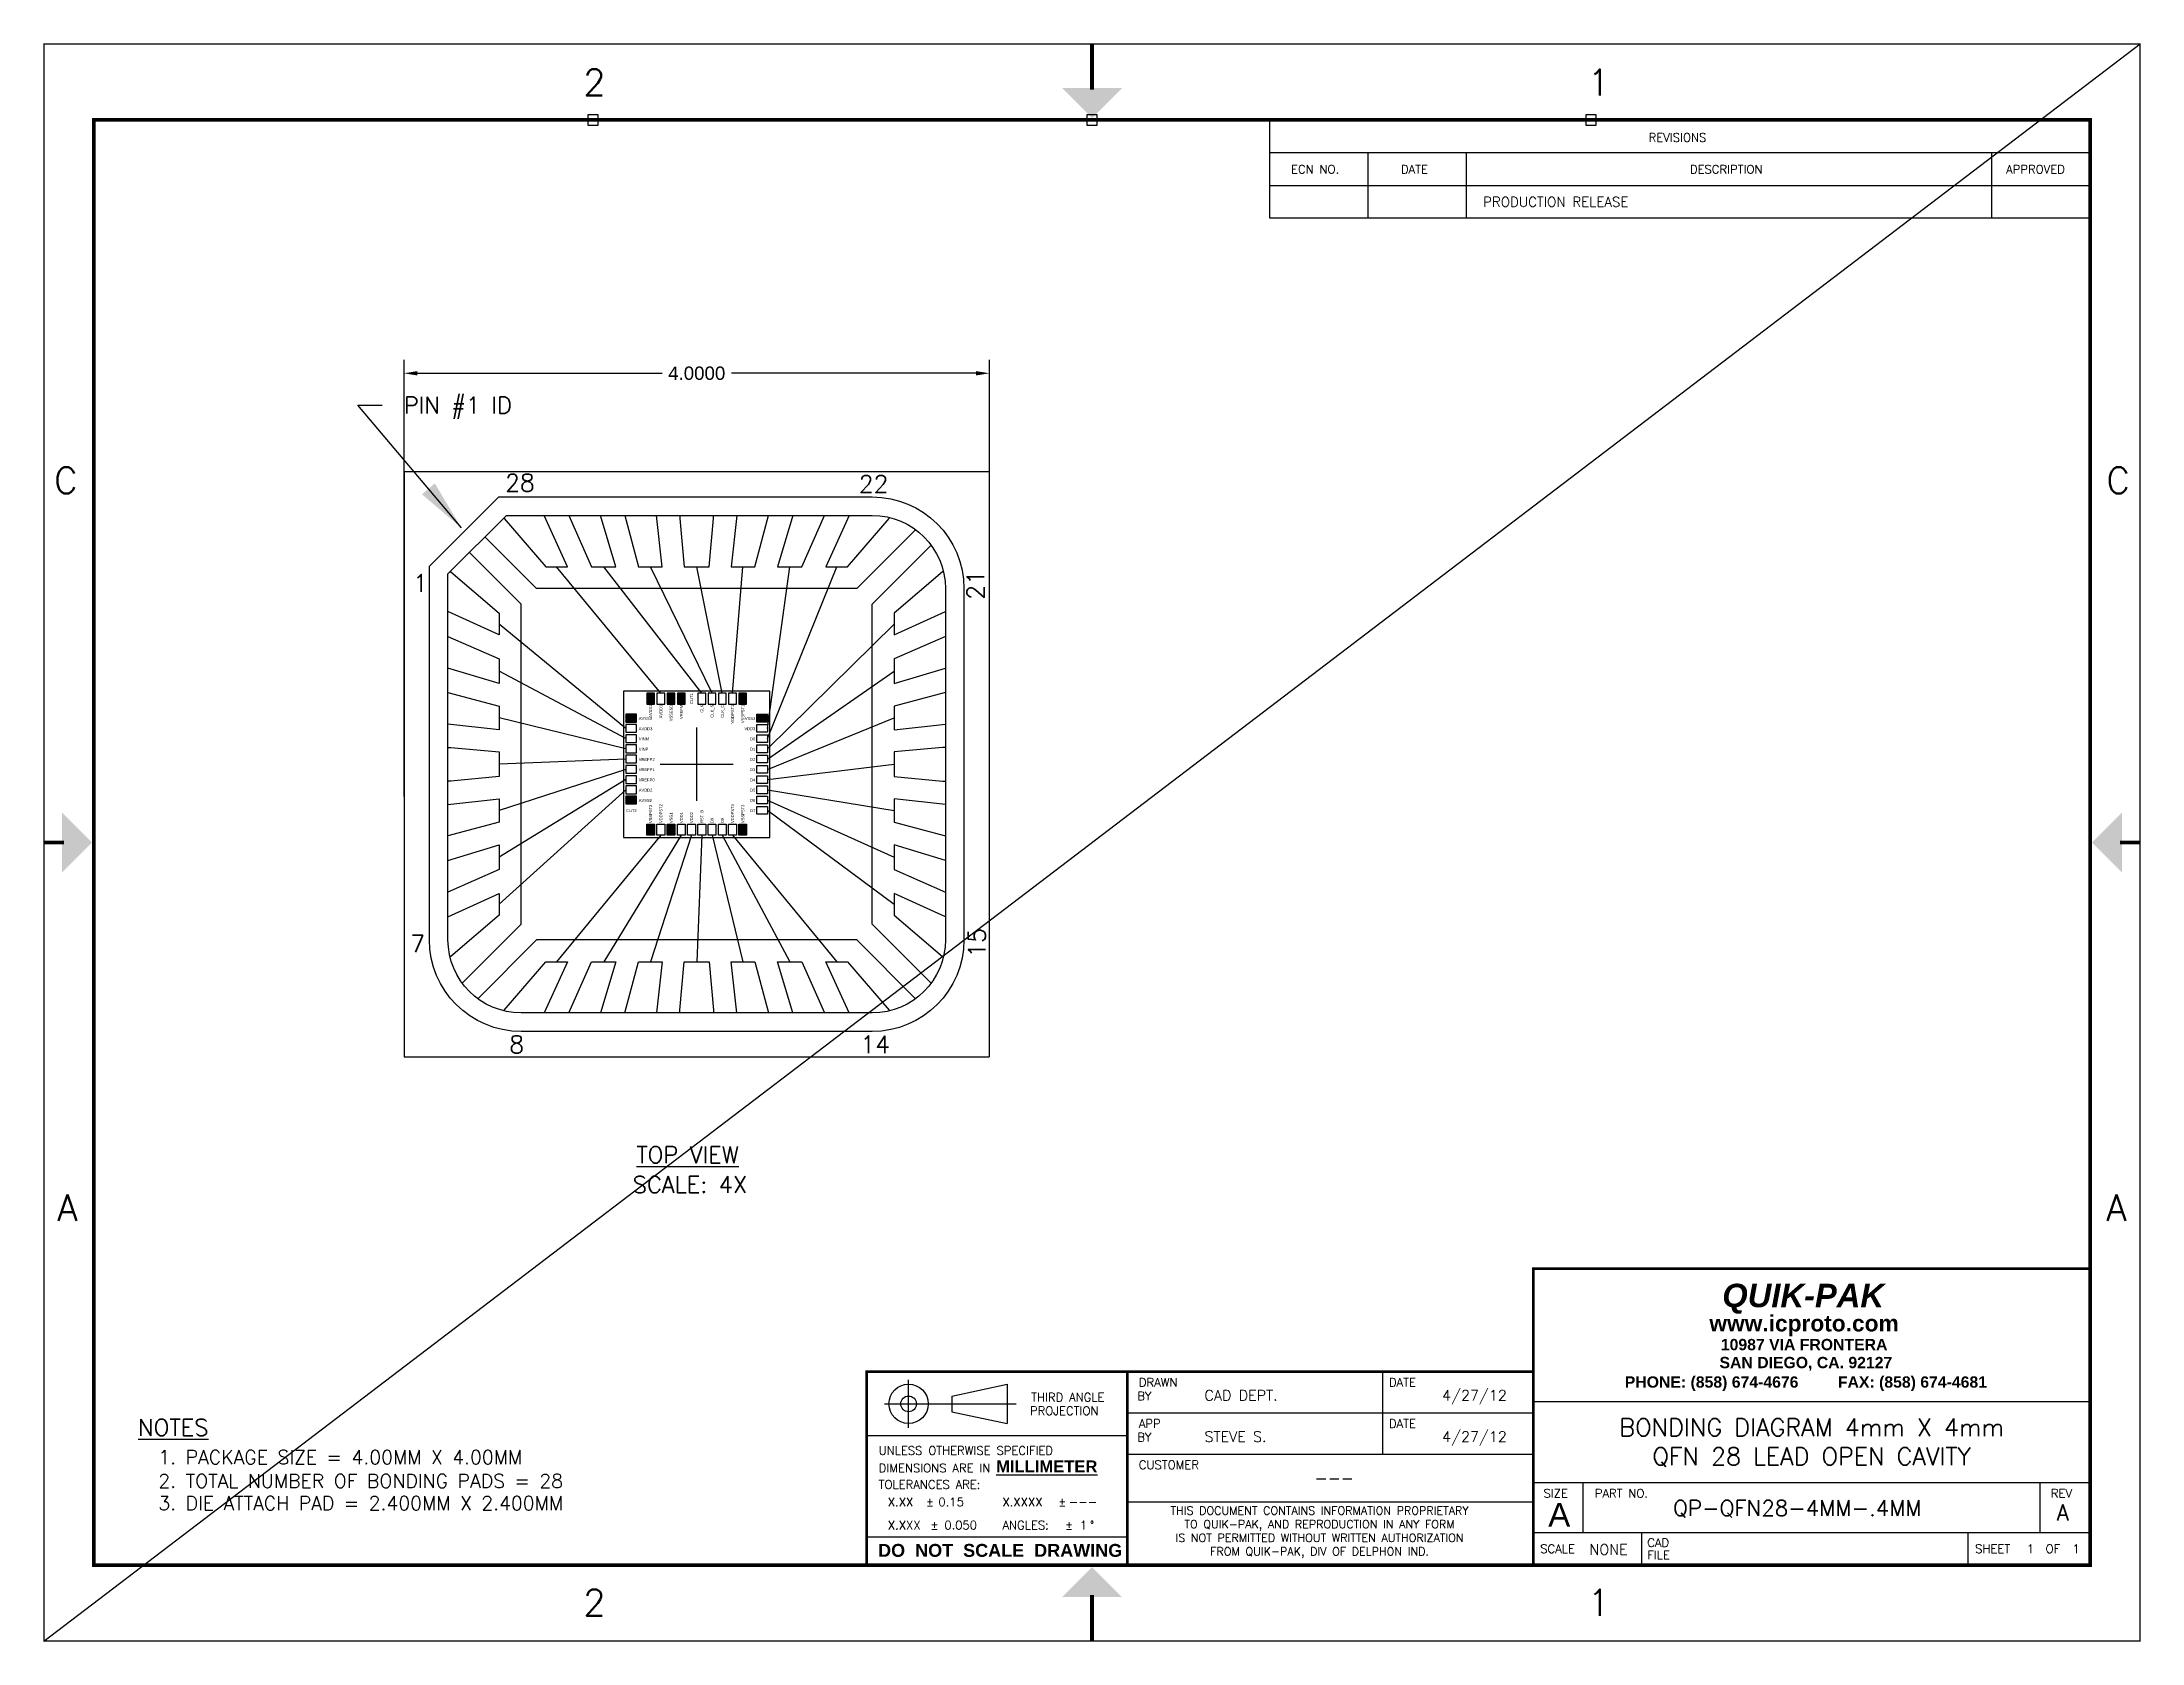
# Model space of a CAD drawing. Header units: millimetres. Extents: x 24.1 to 107.6, y -42.8 to 18.4.
# Drawn here: x 43.37 to 57.72, y 7.44 to 18.38 of the extents above; entities that cross this region are included whole.
import ezdxf
from ezdxf.enums import TextEntityAlignment as Align

# ---------------------------------------------------------------- set-up
doc = ezdxf.new("R2010")
doc.units = ezdxf.units.MM
doc.header["$LTSCALE"] = 25
doc.header["$PDMODE"] = 64
doc.header["$PDSIZE"] = 0.07
for name, color, linetype in [('BOND', 7, 'Continuous'), ('CHIP', 6, 'Continuous'), ('DIM', 142, 'Continuous'), ('FRAME1', 214, 'Continuous'), ('FRAME2', 30, 'Continuous'), ('PACKAGE', 6, 'Continuous'), ('PAD', 7, 'Continuous'), ('TBLOCK', 100, 'Continuous'), ('TXT', 4, 'Continuous')]:
    doc.layers.add(name, color=color, linetype=linetype)
doc.styles.add('Roman', font='romans')
doc.styles.get("Standard").update_dxf_attribs({"font": 'arial.ttf'})
doc.dimstyles.new('Copy of Standard-1-3PL', dxfattribs={"dimtxt": 0.25, "dimasz": 0.35, "dimexe": 0.15, "dimexo": 0.15, "dimgap": 0.15, "dimtad": 0, "dimtih": 1, "dimtoh": 1, "dimdec": 3, "dimzin": 1, "dimdsep": 46, "dimtxsty": 'Roman', "dimcen": 0.35, "dimadec": 0, "dimazin": 0, "dimtfac": 1, "dimtdec": 3, "dimtofl": 0, "dimtmove": 0, "dimatfit": 3, "dimfxl": 1, "dimtolj": 1, "dimtzin": 0, "dimarcsym": 0})
doc.dimstyles.get("Standard").update_dxf_attribs({"dimtxt": 4.572, "dimasz": 4.572, "dimexe": 4.572, "dimexo": 1.5875, "dimgap": 2.286, "dimtad": 0, "dimtih": 1, "dimtoh": 1, "dimdec": 4, "dimzin": 0, "dimdsep": 46, "dimtxsty": 'Standard', "dimcen": 2.286, "dimadec": 0, "dimazin": 0, "dimtfac": 1, "dimtdec": 4, "dimtofl": 0, "dimtmove": 0, "dimatfit": 3, "dimfxl": 25.4, "dimtolj": 1, "dimtzin": 0, "dimarcsym": 0})
pattern_1 = [(0, (31.9055257, 11.5300761), (0.0047625, 0.00274963064), [0.003175, -0.00635]), (120, (31.9055257, 11.5300761), (-0.0047625, 0.00274963066), [0.003175, -0.00635]), (60, (31.9055257, 11.5300761), (1e-11, 0.0054992613), [-0.00635, 0.003175])]

msp = doc.modelspace()

# ---------------------------------------------------------------- texts
at = {"layer": 'DIM', "style": 'Roman'}
for s, insert, char_height, attachment_point in [('PIN #1 ID', (45.84119, 15.95131), 0.1125, 1), ('28', (46.53255, 15.36522), 0.118116, 4), ('22', (48.94944, 15.35643), 0.118116, 4), ('{\\H0.6561x;1}', (45.9035, 14.67928), 0.1800275, 4), ('7', (45.88343, 12.21485), 0.11812, 4), ('8', (46.56094, 11.52581), 0.11812, 4), ('14', (48.96076, 11.52598), 0.118116, 4), ('{\\H0.6561x;\\LTOP VIEW}', (47.42948, 10.77214), 0.1728264, 4), ('{\\H0.6561x;SCALE: 4X}', (47.40438, 10.56811), 0.1728264, 4), ('{\\H0.6561x;\\LNOTES}', (44.02398, 8.90835), 0.1728264, 4), ('{\\H0.6561x;1. PACKAGE SIZE = 4.00MM X 4.00MM}', (44.16235, 8.70478), 0.144022, 4), ('2. TOTAL NUMBER OF BONDING PADS = 28', (44.16235, 8.54265), 0.0944928, 4), ('{\\H0.6561x;3. DIE ATTACH PAD = 2.400MM X 2.400MM}', (44.16235, 8.39066), 0.144022, 4)]:
    msp.add_mtext(s, dxfattribs=dict(at, insert=insert, char_height=char_height, attachment_point=attachment_point))
at = {"layer": 'DIM', "char_height": 0.118116, "attachment_point": 4, "rotation": 90, "style": 'Roman'}
for s, insert in [('21', (49.74782, 14.56556)), ('15', (49.75678, 12.11865))]:
    msp.add_mtext(s, dxfattribs=dict(at, insert=insert))
at = {"layer": 'TXT'}
for s, p in [('CUT1', (47.81691, 13.92592)), ('AVSS1', (47.53691, 13.84787)), ('AVDD1', (47.60691, 13.84787)), ('VSSESD', (47.67691, 13.84787)), ('VREFM', (47.74691, 13.84787)), ('CLK', (47.88691, 13.84787)), ('CLK_S', (47.95691, 13.84787)), ('CLK_C', (48.02691, 13.84787)), ('VDDPST1', (48.09691, 13.84787)), ('VSSPST1', (48.16691, 13.84787))]:
    msp.add_text(s, height=0.02, rotation=90, dxfattribs=at).set_placement(p, align=Align.RIGHT)
for s, p in [('AVSS3', (47.44575, 13.74382)), ('AVDD3', (47.44575, 13.67382)), ('VINM', (47.44575, 13.60382)), ('VINP', (47.44575, 13.53382)), ('VREFP2', (47.44575, 13.46382)), ('VREFP1', (47.44575, 13.39382)), ('AVDD2', (47.44575, 13.25382)), ('VREFP0', (47.44575, 13.32382)), ('CUT2', (47.35833, 13.11382)), ('AVSS2', (47.44575, 13.18382))]:
    msp.add_text(s, height=0.02, dxfattribs=at).set_placement(p)
for s, p in [('VDD3', (48.24247, 13.67382)), ('VSS3', (48.24247, 13.74382)), ('D0', (48.24247, 13.60382)), ('D1', (48.24247, 13.53382)), ('D2', (48.24247, 13.46382)), ('D3', (48.24247, 13.39382)), ('D4', (48.24247, 13.32382)), ('D5', (48.24247, 13.25382)), ('D6', (48.24247, 13.18382)), ('D7', (48.24247, 13.11382))]:
    msp.add_text(s, height=0.02, dxfattribs=at).set_placement(p, align=Align.RIGHT)
for s, p in [('VSSPST2', (47.53691, 13.03909)), ('VDDPST2', (47.60691, 13.03909)), ('VSS1', (47.67691, 13.03909)), ('VDD1', (47.74691, 13.03909)), ('VDD2', (47.81691, 13.03909)), ('RST_B', (47.88691, 13.03909)), ('D9', (47.95691, 13.03909)), ('D8', (48.02691, 13.03909)), ('VDDPST3', (48.09691, 13.03909)), ('VSSPST3', (48.16691, 13.03909))]:
    msp.add_text(s, height=0.02, rotation=90, dxfattribs=at).set_placement(p)

# ---------------------------------------------------------------- blocks, each defined once
blk = doc.blocks.new('Asizesheet1')
for p, q in [((22.345, 26.53), (22.345, 27.723)), ((24.136, 26.53), (24.136, 27.127)), ((35.501, 26.53), (35.501, 27.127)), ((22.345, 26.53), (37.292, 26.53)), ((22.345, 26.53), (37.292, 26.53)), ((22.345, 26.53), (37.292, 26.53)), ((15.758, 3.883), (15.758, 4.76)), ((15.758, 3.883), (15.758, 4.76)), ((16.548, 4.465), (17.554, 4.68)), ((16.548, 4.465), (17.554, 4.68)), ((17.554, 4.68), (17.554, 3.963)), ((17.554, 4.68), (17.554, 3.963)), ((24.4, 3.405), (24.4, 4.909)), ((15.32, 4.322), (17.721, 4.322)), ((15.32, 4.322), (17.721, 4.322)), ((16.548, 4.465), (16.548, 4.178)), ((16.548, 4.465), (16.548, 4.178)), ((27.145, 4.367), (37.292, 4.367)), ((16.548, 4.178), (17.554, 3.963)), ((16.548, 4.178), (17.554, 3.963)), ((19.744, 4.157), (27.145, 4.157)), ((14.995, 3.746), (19.744, 3.746)), ((19.744, 3.405), (27.145, 3.405)), ((27.145, 2.887), (37.292, 2.887)), ((28.052, 1.979), (28.052, 2.887)), ((36.385, 1.979), (36.385, 2.887)), ((19.744, 2.539), (27.145, 2.539)), ((27.145, 1.979), (37.292, 1.979)), ((29.124, 1.383), (29.124, 1.979)), ((35.071, 1.383), (35.071, 1.979)), ((14.995, 1.896), (19.744, 1.896))]:
    blk.add_line(p, q)
at = {"const_width": 0.047}
for points in [[(27.145, 1.383), (27.145, 6.788), (37.292, 6.788)], [(14.995, 1.383), (14.995, 4.909), (27.145, 4.909)], [(19.744, 1.383), (19.744, 4.909)]]:
    blk.add_lwpolyline(points, dxfattribs=at)
for radius in [0.358, 0.358, 0.143, 0.143]:
    blk.add_circle((15.758, 4.322), radius)
for p in [(10.005, 27.723), (19.101, 27.723), (28.196, 27.723)]:
    blk.add_point(p)
at = {"layer": 'TBLOCK'}
for p, q in [((22.345, 26.53), (22.345, 27.723)), ((22.345, 27.127), (37.292, 27.127)), ((22.345, 27.127), (37.292, 27.127)), ((24.136, 26.53), (24.136, 27.127)), ((25.927, 26.53), (25.927, 27.127)), ((25.927, 26.53), (25.927, 27.127)), ((35.501, 26.53), (35.501, 27.127)), ((22.345, 26.53), (37.292, 26.53)), ((22.345, 25.933), (22.345, 26.53)), ((24.136, 25.933), (24.136, 26.53)), ((25.927, 25.933), (25.927, 26.53)), ((35.501, 25.933), (35.501, 26.53)), ((37.292, 25.933), (22.345, 25.933)), ((24.4, 3.405), (24.4, 4.909)), ((27.145, 4.367), (37.292, 4.367)), ((19.744, 4.157), (27.145, 4.157)), ((14.995, 3.746), (19.744, 3.746)), ((19.744, 3.405), (27.145, 3.405)), ((27.145, 2.887), (37.292, 2.887)), ((28.052, 1.979), (28.052, 2.887)), ((36.385, 1.979), (36.385, 2.887)), ((19.744, 2.539), (27.145, 2.539)), ((27.145, 1.979), (37.292, 1.979)), ((29.124, 1.383), (29.124, 1.979)), ((35.071, 1.383), (35.071, 1.979)), ((14.995, 1.896), (19.744, 1.896))]:
    blk.add_line(p, q, dxfattribs=at)
for points, const_width in [([(38.202, 29.106), (0, 29.106), (0, 0), (38.202, 0)], 0.0284), ([(37.292, 27.723), (0.91, 27.723), (0.91, 1.383), (37.292, 1.383)], 0.0659)]:
    blk.add_lwpolyline(points, close=True, dxfattribs=dict(at, const_width=const_width))
for points, const_width in [([(19.103, 29.106), (19.103, 28.271)], 0.0728), ([(0, 14.553), (0.364, 14.553)], 0.0728), ([(38.202, 14.553), (37.838, 14.553)], 0.0728), ([(27.145, 1.383), (27.145, 6.788), (37.292, 6.788)], 0.047), ([(14.995, 1.383), (14.995, 4.909), (27.145, 4.909)], 0.047), ([(19.744, 1.383), (19.744, 4.909)], 0.047), ([(19.101, 0), (19.101, 0.837)], 0.0728)]:
    blk.add_lwpolyline(points, dxfattribs=dict(at, const_width=const_width))
for points in [[(18.557, 28.302), (19.649, 28.302), (19.103, 27.756)], [(0.329, 14.007), (0.329, 15.099), (0.874, 14.553)], [(37.875, 14.007), (37.875, 15.099), (37.329, 14.553)], [(18.555, 0.8), (19.647, 0.8), (19.101, 1.346)]]:
    blk.add_solid(points, dxfattribs=at)
at = {"style": 'Roman'}
for s, p in [('REVISIONS', (29.247, 27.324)), ('REVISIONS', (29.247, 27.324)), ('ECN NO.', (22.728, 26.745)), ('ECN NO.', (22.728, 26.745)), ('DATE', (24.731, 26.745)), ('DATE', (24.731, 26.745)), ('DESCRIPTION', (29.998, 26.745)), ('DESCRIPTION', (29.998, 26.745)), ('APPROVED', (35.761, 26.745)), ('APPROVED', (35.761, 26.745)), ('DRAWN', (19.954, 4.637)), ('DRAWN', (19.954, 4.637)), ('DATE', (24.512, 4.637)), ('DATE', (24.512, 4.637)), ('PROJECTION', (17.969, 4.118)), ('PROJECTION', (17.969, 4.118)), ('THIRD ANGLE', (17.991, 4.365)), ('THIRD ANGLE', (17.991, 4.365)), ('BY', (19.925, 4.389)), ('APP', (19.954, 3.885)), ('DATE', (24.512, 3.885)), ('DATE', (24.512, 3.885)), ('BY', (19.925, 3.637)), ('BY', (19.925, 3.637)), ('CUSTOMER', (19.954, 3.133)), ('SIZE', (27.33, 2.614)), ('PART NO.', (28.265, 2.614)), ('REV', (36.577, 2.614)), ('SCALE', (27.27, 1.603)), ('CAD', (29.22, 1.715)), ('FILE', (29.22, 1.491)), ('SHEET', (35.197, 1.603)), ('SHEET', (35.197, 1.603)), ('OF', (36.48, 1.603))]:
    blk.add_text(s, height=0.1552, dxfattribs=at).set_placement(p)
at = {"char_height": 0.47753}
for s, insert, attachment_point in [('{\\Fromans.shx;2}', (9.827, 28.406), 4), ('{\\Fromans.shx;A}', (0.613, 7.898), 6), ('{\\Fromans.shx;A}', (37.588, 7.898), 4), ('{\\Fromans.shx;2}', (9.827, 0.7), 4)]:
    blk.add_mtext(s, dxfattribs=dict(at, insert=insert, attachment_point=attachment_point))
at = {"style": 'Roman'}
for s, insert, char_height, attachment_point in [('1', (28.134, 28.406), 0.478, 4), ('C', (0.613, 21.153), 0.478, 6), ('C', (37.588, 21.153), 0.478, 4), ('{\\fArial|b1|i1|c0|p34;QUIK-PAK}', (32.062, 6.237), 0.42689, 5), ('{\\fArial|b1|i0|c0|p34;www.icproto.com}', (32.078, 5.746), 0.29645, 5), ('{\\fArial|b1|i0|c0|p34;10987 VIA FRONTERA}', (32.08, 5.401), 0.20587, 5), ('{\\fArial|b1|i0|c0|p34;SAN DIEGO, CA. 92127}', (32.112, 5.052), 0.20587, 5), ('{\\fArial|b1|i0|c0|p34;PHONE: (858) 674-4676         FAX: (858) 674-4681}', (32.112, 4.689), 0.20587, 5), ('UNLESS OTHERWISE SPECIFIED\\PDIMENSIONS ARE IN {\\fArial|b1|i0|c0|p34;\\H1.393x;\\LMILLIMETER}\\PTOLERANCES ARE:', (15.212, 3.549), 0.1552, 1), ('X.XX', (15.38, 2.611), 0.1552, 1), ('±', (16.075, 2.611), 0.155, 1), ('X.XXXX', (17.469, 2.611), 0.1552, 1), ('±', (18.486, 2.611), 0.155, 1), ('THIS DOCUMENT CONTAINS INFORMATION PROPRIETARY\\PTO QUIK-PAK, AND REPRODUCTION IN ANY FORM\\PIS NOT PERMITTED WITHOUT WRITTEN AUTHORIZATION\\PFROM QUIK-PAK, DIV OF DELPHON IND.', (23.248, 1.982), 0.14869, 5), ('{\\fArial|b0|i0|c0|p34;A}', (27.617, 2.301), 0.42976, 5), ('X.XXX', (15.38, 2.189), 0.1552, 1), ('±', (16.158, 2.189), 0.155, 1), ('ANGLES:', (17.469, 2.189), 0.1552, 1), ('±', (18.61, 2.189), 0.155, 1), ('°', (19.06, 2.189), 0.155, 1), ('{\\fArial|b1|i0|c0|p34;DO  NOT  SCALE  DRAWING}', (17.427, 1.65), 0.235, 5), ('1', (28.134, 0.7), 0.478, 4)]:
    blk.add_mtext(s, dxfattribs=dict(at, insert=insert, char_height=char_height, attachment_point=attachment_point))
for tag, height, p in [('ECN_NO', 0.179, (23.216, 26.229)), ('APP_DATE', 0.179, (25.022, 26.229)), ('APP_BY', 0.179, (36.349, 26.229)), ('DRAWN_DATE', 0.191, (26.072, 4.477)), ('TITLE_1', 0.32, (32.218, 3.895)), ('APP_DATE', 0.191, (26.072, 3.725)), ('TITLE_1_LINE_ONLY', 0.329, (32.218, 3.63)), ('TITLE_2', 0.32, (32.218, 3.365)), ('CUSTOMER', 0.215, (23.516, 2.968)), ('REV', 0.287, (36.796, 2.342)), ('TOL_ANGLE', 0.155, (18.945, 2.112)), ('SHEET_NO', 0.155, (36.204, 1.679)), ('SHEET_TOTAL', 0.155, (37.035, 1.679))]:
    blk.add_attdef(tag, text='', height=height, dxfattribs=at).set_placement(p, align=Align.MIDDLE_CENTER)
for tag, height, p in [('ECN_DES', 0.179, (26.228, 26.229)), ('DRAWN_BY', 0.191, (21.151, 4.477)), ('APP_BY', 0.191, (21.151, 3.725)), ('PART_NO', 0.287, (29.691, 2.422)), ('SCALE', 0.191, (28.168, 1.669)), ('CAD_FILE', 0.191, (29.94, 1.679))]:
    blk.add_attdef(tag, text='', height=height, dxfattribs=at).set_placement(p, align=Align.MIDDLE_LEFT)
for tag, p in [('TOL_2PL', (16.3, 2.611)), ('TOL_4PL', (18.677, 2.611)), ('TOL_3PL', (16.408, 2.189))]:
    blk.add_attdef(tag, text='', height=0.155, dxfattribs=at).set_placement(p, align=Align.TOP_LEFT)
blk = doc.blocks.new('*D11')
at = {"layer": 'BOND', "color": 0, "lineweight": -2, "transparency": 16777216}
for p, q in [((45.842, 13.221), (45.842, 16.205)), ((45.933, 16.113), (47.605, 16.113)), ((49.75, 16.113), (48.079, 16.113)), ((49.842, 13.221), (49.842, 16.205))]:
    blk.add_line(p, q, dxfattribs=at)
at = {"layer": 'BOND', "color": 0, "transparency": 16777216}
for points in [[(45.933, 16.128), (45.933, 16.098), (45.842, 16.113)], [(49.75, 16.128), (49.75, 16.098), (49.842, 16.113)]]:
    blk.add_solid(points, dxfattribs=at)
at = {"layer": 'Defpoints', "color": 0, "transparency": 16777216}
for p in [(49.842, 16.113), (45.842, 13.189), (49.842, 13.189)]:
    blk.add_point(p, dxfattribs=at)
at = {"layer": 'BOND', "color": 0, "transparency": 16777216, "insert": (47.842, 16.113), "char_height": 0.0914, "attachment_point": 5}
blk.add_mtext('\\A1;4.0000', dxfattribs=at)

# ---------------------------------------------------------------- dimensions: what is measured, and where the dimension line sits
at = {"layer": 'BOND'}
dim = msp.add_linear_dim(base=(49.84172, 16.11326), p1=(45.84172, 13.18915), p2=(49.84172, 13.18915), dimstyle='Standard', override={"dimscale": 0.02}, dxfattribs=at)
dim.commit()
dim.dimension.update_dxf_attribs({"geometry": '*D11', "text_midpoint": (47.84172, 16.11326)})

# ---------------------------------------------------------------- hatches: boundary and pattern name
at = {"layer": 'BOND'}
h = msp.add_hatch(dxfattribs=at)
h.set_pattern_fill('HONEY', color=256, scale=0.001)
h.set_pattern_definition(pattern_1)
h.paths.add_polyline_path([(47.55313, 13.92598), (47.49993, 13.92598), (47.49993, 13.85159), (47.55313, 13.85159)])
h = msp.add_hatch(dxfattribs=at)
h.set_pattern_fill('HONEY', color=256, scale=0.001)
h.set_pattern_definition([(0, (32.0455257, 11.5300761), (0.0047625, 0.00274963064), [0.003175, -0.00635]), (120, (32.0455257, 11.5300761), (-0.0047625, 0.00274963066), [0.003175, -0.00635]), (60, (32.0455257, 11.5300761), (1e-11, 0.0054992613), [-0.00635, 0.003175])])
h.paths.add_polyline_path([(47.69313, 13.92598), (47.63993, 13.92598), (47.63993, 13.85159), (47.69313, 13.85159)])
h = msp.add_hatch(dxfattribs=at)
h.set_pattern_fill('HONEY', color=256, scale=0.001)
h.set_pattern_definition([(0, (32.1155257, 11.5300761), (0.0047625, 0.00274963064), [0.003175, -0.00635]), (120, (32.1155257, 11.5300761), (-0.0047625, 0.00274963066), [0.003175, -0.00635]), (60, (32.1155257, 11.5300761), (1e-11, 0.0054992613), [-0.00635, 0.003175])])
h.paths.add_polyline_path([(47.76313, 13.92598), (47.70993, 13.92598), (47.70993, 13.85159), (47.76313, 13.85159)])
h = msp.add_hatch(dxfattribs=at)
h.set_pattern_fill('HONEY', color=256, scale=0.001)
h.set_pattern_definition([(0, (32.5355257, 11.5300761), (0.0047625, 0.00274963064), [0.003175, -0.00635]), (120, (32.5355257, 11.5300761), (-0.0047625, 0.00274963066), [0.003175, -0.00635]), (60, (32.5355257, 11.5300761), (1e-11, 0.0054992613), [-0.00635, 0.003175])])
h.paths.add_polyline_path([(48.18313, 13.92598), (48.12993, 13.92598), (48.12993, 13.85159), (48.18313, 13.85159)])
h = msp.add_hatch(dxfattribs=at)
h.set_pattern_fill('HONEY', color=256, scale=0.001)
h.set_pattern_definition(pattern_1)
h.paths.add_polyline_path([(47.4314, 13.78268), (47.35701, 13.78268), (47.35701, 13.72948), (47.4314, 13.72948)])
h = msp.add_hatch(dxfattribs=at)
h.set_pattern_fill('HONEY', color=256, scale=0.001)
h.set_pattern_definition([(0, (32.8005517, 11.5300761), (0.0047625, 0.00274963064), [0.003175, -0.00635]), (120, (32.8005517, 11.5300761), (-0.0047625, 0.00274963066), [0.003175, -0.00635]), (60, (32.8005517, 11.5300761), (1e-11, 0.0054992613), [-0.00635, 0.003175])])
h.paths.add_polyline_path([(48.32643, 13.78268), (48.25204, 13.78268), (48.25204, 13.72948), (48.32643, 13.72948)])
h = msp.add_hatch(dxfattribs=at)
h.set_pattern_fill('HONEY', color=256, scale=0.001)
h.set_pattern_definition([(0, (31.9055257, 10.9700761), (0.0047625, 0.00274963064), [0.003175, -0.00635]), (120, (31.9055257, 10.9700761), (-0.0047625, 0.00274963066), [0.003175, -0.00635]), (60, (31.9055257, 10.9700761), (1e-11, 0.0054992613), [-0.00635, 0.003175])])
h.paths.add_polyline_path([(47.4314, 13.22268), (47.35701, 13.22268), (47.35701, 13.16948), (47.4314, 13.16948)])
h = msp.add_hatch(dxfattribs=at)
h.set_pattern_fill('HONEY', color=256, scale=0.001)
h.set_pattern_definition([(0, (31.9055257, 10.6350502), (0.0047625, 0.00274963064), [0.003175, -0.00635]), (120, (31.9055257, 10.6350502), (-0.0047625, 0.00274963066), [0.003175, -0.00635]), (60, (31.9055257, 10.6350502), (1e-11, 0.0054992613), [-0.00635, 0.003175])])
h.paths.add_polyline_path([(47.55313, 13.03096), (47.49993, 13.03096), (47.49993, 12.95657), (47.55313, 12.95657)])
h = msp.add_hatch(dxfattribs=at)
h.set_pattern_fill('HONEY', color=256, scale=0.001)
h.set_pattern_definition([(0, (32.0455257, 10.6350502), (0.0047625, 0.00274963064), [0.003175, -0.00635]), (120, (32.0455257, 10.6350502), (-0.0047625, 0.00274963066), [0.003175, -0.00635]), (60, (32.0455257, 10.6350502), (1e-11, 0.0054992613), [-0.00635, 0.003175])])
h.paths.add_polyline_path([(47.69313, 13.03096), (47.63993, 13.03096), (47.63993, 12.95657), (47.69313, 12.95657)])
h = msp.add_hatch(dxfattribs=at)
h.set_pattern_fill('HONEY', color=256, scale=0.001)
h.set_pattern_definition([(0, (32.5355257, 10.6350502), (0.0047625, 0.00274963064), [0.003175, -0.00635]), (120, (32.5355257, 10.6350502), (-0.0047625, 0.00274963066), [0.003175, -0.00635]), (60, (32.5355257, 10.6350502), (1e-11, 0.0054992613), [-0.00635, 0.003175])])
h.paths.add_polyline_path([(48.18313, 13.03096), (48.12993, 13.03096), (48.12993, 12.95657), (48.18313, 12.95657)])

# ---------------------------------------------------------------- linework, layer by layer
for p, q in [((43.38077, 7.44875), (57.70638, 18.3635)), ((47.59653, 13.92598), (46.88425, 14.79127)), ((47.87653, 13.92598), (47.20609, 14.79127)), ((47.94653, 13.92598), (47.52534, 14.79127)), ((48.01653, 13.92598), (47.84172, 14.79127)), ((48.08653, 13.92598), (48.1581, 14.79127)), ((48.32643, 13.68608), (48.47735, 14.79127)), ((48.32643, 13.61608), (48.79919, 14.79127)), ((47.35701, 13.68608), (46.49172, 14.39875)), ((48.32643, 13.54608), (49.19172, 14.39875)), ((47.35701, 13.61608), (46.49172, 14.0769)), ((48.32643, 13.47608), (49.19172, 14.0769)), ((47.35701, 13.54608), (46.49172, 13.75765)), ((48.32643, 13.40608), (49.19172, 13.75765)), ((47.35701, 13.47608), (46.49172, 13.44127)), ((47.35701, 13.40608), (46.49172, 13.1249)), ((48.32643, 13.33608), (49.19172, 13.44127)), ((47.35701, 13.33608), (46.49172, 12.80565)), ((47.35701, 13.26608), (46.49172, 12.4838)), ((48.32643, 13.26608), (49.19172, 13.1249)), ((48.32643, 13.19608), (49.19172, 12.80565)), ((48.32643, 13.12608), (49.19172, 12.4838)), ((47.59653, 12.95657), (46.88425, 12.09127)), ((47.73653, 12.95657), (47.20609, 12.09127)), ((47.80653, 12.95657), (47.52534, 12.09127)), ((47.87653, 12.95657), (47.84172, 12.09127)), ((47.94653, 12.95657), (48.1581, 12.09127)), ((48.01653, 12.95657), (48.47735, 12.09127)), ((48.08653, 12.95657), (48.79919, 12.09127))]:
    msp.add_line(p, q, dxfattribs=at)
at = {"layer": 'CHIP'}
msp.add_lwpolyline([(47.34172, 12.94127), (48.34172, 12.94127), (48.34172, 13.94127), (47.34172, 13.94127)], close=True, dxfattribs=at)
at = {"layer": 'DIM'}
for p, q in [((47.84172, 13.19127), (47.84172, 13.69127)), ((47.84172, 13.19127), (47.84172, 13.69127)), ((47.84172, 13.19127), (47.84172, 13.69127)), ((47.84172, 13.19127), (47.84172, 13.69127)), ((47.84172, 13.19127), (47.84172, 13.69127)), ((47.84172, 13.19127), (47.84172, 13.69127)), ((47.84172, 13.19127), (47.84172, 13.69127)), ((47.84172, 13.31627), (47.84172, 13.56627)), ((47.84172, 13.31627), (47.84172, 13.56627)), ((47.84172, 13.31627), (47.84172, 13.56627)), ((47.84172, 13.31627), (47.84172, 13.56627)), ((47.84172, 13.31627), (47.84172, 13.56627)), ((47.84172, 13.31627), (47.84172, 13.56627)), ((47.84172, 13.31627), (47.84172, 13.56627)), ((47.84172, 13.31627), (47.84172, 13.56627)), ((47.84172, 13.31627), (47.84172, 13.56627)), ((47.84172, 13.31627), (47.84172, 13.56627)), ((47.59172, 13.44127), (48.09172, 13.44127)), ((47.59172, 13.44127), (48.09172, 13.44127)), ((47.59172, 13.44127), (48.09172, 13.44127)), ((47.59172, 13.44127), (48.09172, 13.44127)), ((47.59172, 13.44127), (48.09172, 13.44127)), ((47.59172, 13.44127), (48.09172, 13.44127)), ((47.59172, 13.44127), (48.09172, 13.44127))]:
    msp.add_line(p, q, dxfattribs=at)
at = {"layer": 'FRAME1'}
for p, q in [((46.52672, 15.12127), (46.80992, 14.79127)), ((46.95858, 14.79127), (46.79915, 15.14127)), ((46.96788, 15.14127), (47.12257, 14.79127)), ((47.28961, 14.79127), (47.18465, 15.14127)), ((47.35155, 15.14127), (47.44485, 14.79127)), ((47.60583, 14.79127), (47.56704, 15.14127)), ((47.72672, 15.12127), (47.75672, 14.79127)), ((47.92672, 14.79127), (47.95672, 15.12127)), ((48.1164, 15.14127), (48.07761, 14.79127)), ((48.23859, 14.79127), (48.33189, 15.14127)), ((48.49879, 15.14127), (48.39383, 14.79127)), ((48.56087, 14.79127), (48.71556, 15.14127)), ((48.8843, 15.14127), (48.72487, 14.79127)), ((48.87352, 14.79127), (49.15672, 15.12127)), ((46.74779, 14.64127), (46.39475, 14.99431)), ((49.33824, 15.04386), (48.93565, 14.64127)), ((49.04172, 14.53521), (49.44431, 14.9378)), ((46.64172, 14.53521), (46.28869, 14.88824)), ((46.80992, 14.79127), (46.95858, 14.79127)), ((47.12257, 14.79127), (47.28961, 14.79127)), ((47.44485, 14.79127), (47.60583, 14.79127)), ((47.75672, 14.79127), (47.92672, 14.79127)), ((48.07761, 14.79127), (48.23859, 14.79127)), ((48.39383, 14.79127), (48.56087, 14.79127)), ((48.72487, 14.79127), (48.87352, 14.79127)), ((46.16172, 14.75627), (46.49172, 14.47308)), ((48.93565, 14.64127), (46.74779, 14.64127)), ((49.52172, 14.75627), (49.19172, 14.47308)), ((46.64172, 12.34734), (46.64172, 14.53521)), ((49.04172, 12.34734), (49.04172, 14.53521)), ((46.49172, 14.32442), (46.14172, 14.48385)), ((46.49172, 14.47308), (46.49172, 14.32442)), ((49.19172, 14.32442), (49.54172, 14.48385)), ((49.19172, 14.47308), (49.19172, 14.32442)), ((46.14172, 14.31511), (46.49172, 14.16042)), ((49.54172, 14.31511), (49.19172, 14.16042)), ((46.49172, 13.99338), (46.14172, 14.09834)), ((46.49172, 14.16042), (46.49172, 13.99338)), ((49.19172, 14.16042), (49.19172, 13.99338)), ((49.19172, 13.99338), (49.54172, 14.09834)), ((46.14172, 13.93145), (46.49172, 13.83814)), ((49.54172, 13.93145), (49.19172, 13.83814)), ((46.49172, 13.83814), (46.49172, 13.67716)), ((49.19172, 13.83814), (49.19172, 13.67716)), ((46.49172, 13.67716), (46.14172, 13.71595)), ((47.84172, 13.19127), (47.84172, 13.69127)), ((47.84172, 13.19127), (47.84172, 13.69127)), ((47.84172, 13.19127), (47.84172, 13.69127)), ((47.84172, 13.19127), (47.84172, 13.69127)), ((47.84172, 13.19127), (47.84172, 13.69127)), ((49.19172, 13.67716), (49.54172, 13.71595)), ((46.16172, 13.55627), (46.49172, 13.52627)), ((46.49172, 13.52627), (46.49172, 13.35627)), ((47.84172, 13.31627), (47.84172, 13.56627)), ((47.84172, 13.31627), (47.84172, 13.56627)), ((47.84172, 13.31627), (47.84172, 13.56627)), ((47.84172, 13.31627), (47.84172, 13.56627)), ((47.84172, 13.31627), (47.84172, 13.56627)), ((47.84172, 13.31627), (47.84172, 13.56627)), ((47.84172, 13.31627), (47.84172, 13.56627)), ((47.84172, 13.31627), (47.84172, 13.56627)), ((49.52172, 13.55627), (49.19172, 13.52627)), ((49.19172, 13.52627), (49.19172, 13.35627)), ((46.49172, 13.35627), (46.16172, 13.32627)), ((47.59172, 13.44127), (48.09172, 13.44127)), ((47.59172, 13.44127), (48.09172, 13.44127)), ((47.59172, 13.44127), (48.09172, 13.44127)), ((47.59172, 13.44127), (48.09172, 13.44127)), ((47.59172, 13.44127), (48.09172, 13.44127)), ((49.19172, 13.35627), (49.52172, 13.32627)), ((46.14172, 13.1666), (46.49172, 13.20539)), ((46.49172, 13.20539), (46.49172, 13.04441)), ((49.54172, 13.1666), (49.19172, 13.20539)), ((49.19172, 13.20539), (49.19172, 13.04441)), ((46.49172, 13.04441), (46.14172, 12.9511)), ((49.19172, 13.04441), (49.54172, 12.9511)), ((46.14172, 12.78421), (46.49172, 12.88917)), ((46.49172, 12.88917), (46.49172, 12.72213)), ((49.54172, 12.78421), (49.19172, 12.88917)), ((49.19172, 12.88917), (49.19172, 12.72213)), ((46.49172, 12.72213), (46.14172, 12.56744)), ((49.19172, 12.72213), (49.54172, 12.56744)), ((46.14172, 12.3987), (46.49172, 12.55813)), ((46.49172, 12.55813), (46.49172, 12.40947)), ((49.54172, 12.3987), (49.19172, 12.55813)), ((49.19172, 12.55813), (49.19172, 12.40947)), ((46.49172, 12.40947), (46.16172, 12.12627)), ((46.23913, 11.94475), (46.64172, 12.34734)), ((49.44431, 11.94475), (49.04172, 12.34734)), ((49.19172, 12.40947), (49.52172, 12.12627)), ((46.74779, 12.24127), (46.3452, 11.83869)), ((48.93565, 12.24127), (46.74779, 12.24127)), ((49.33824, 11.83869), (48.93565, 12.24127)), ((46.52672, 11.76127), (46.80992, 12.09127)), ((46.95858, 12.09127), (46.79915, 11.74127)), ((46.80992, 12.09127), (46.95858, 12.09127)), ((46.96788, 11.74127), (47.12257, 12.09127)), ((47.12257, 12.09127), (47.28961, 12.09127)), ((47.28961, 12.09127), (47.18465, 11.74127)), ((47.35155, 11.74127), (47.44485, 12.09127)), ((47.44485, 12.09127), (47.60583, 12.09127)), ((47.60583, 12.09127), (47.56704, 11.74127)), ((47.72672, 11.76127), (47.75672, 12.09127)), ((47.75672, 12.09127), (47.92672, 12.09127)), ((47.92672, 12.09127), (47.95672, 11.76127)), ((48.1164, 11.74127), (48.07761, 12.09127)), ((48.07761, 12.09127), (48.23859, 12.09127)), ((48.23859, 12.09127), (48.33189, 11.74127)), ((48.49879, 11.74127), (48.39383, 12.09127)), ((48.39383, 12.09127), (48.56087, 12.09127)), ((48.56087, 12.09127), (48.71556, 11.74127)), ((48.8843, 11.74127), (48.72487, 12.09127)), ((48.72487, 12.09127), (48.87352, 12.09127)), ((48.87352, 12.09127), (49.15672, 11.76127))]:
    msp.add_line(p, q, dxfattribs=at)
at = {"layer": 'FRAME2'}
for p, q in [((46.52672, 15.12627), (46.52672, 15.12127)), ((47.72672, 15.14127), (47.72672, 15.12127)), ((47.95672, 15.12127), (47.95672, 15.14127)), ((49.15672, 15.12127), (49.15672, 15.12787)), ((46.15672, 14.75627), (46.16172, 14.75627)), ((49.52832, 14.75627), (49.52172, 14.75627)), ((46.14172, 13.55627), (46.16172, 13.55627)), ((49.54172, 13.55627), (49.52172, 13.55627)), ((46.16172, 13.32627), (46.14172, 13.32627)), ((49.52172, 13.32627), (49.54172, 13.32627)), ((46.16172, 12.12627), (46.15513, 12.12627)), ((49.52172, 12.12627), (49.52832, 12.12627)), ((46.52672, 11.75468), (46.52672, 11.76127)), ((47.72672, 11.74127), (47.72672, 11.76127)), ((47.95672, 11.76127), (47.95672, 11.74127)), ((49.15672, 11.76127), (49.15672, 11.75468))]:
    msp.add_line(p, q, dxfattribs=at)
at = {"layer": 'PACKAGE'}
for p, q in [((45.84172, 15.44127), (45.84172, 11.44127)), ((45.84172, 15.44127), (49.84172, 15.44127)), ((49.84172, 15.44127), (49.84172, 11.44127)), ((45.84172, 11.44127), (49.84172, 11.44127))]:
    msp.add_line(p, q, dxfattribs=at)
for points in [[(46.48912, 15.26827), (49.04172, 15.26827, -0.41421356), (49.66872, 14.64127), (49.66872, 12.24127, -0.41421356), (49.04172, 11.61427), (46.64172, 11.61427, -0.41421356), (46.01472, 12.24127), (46.01472, 14.79388)], [(46.54172, 15.14127), (49.04172, 15.14127, -0.41421356), (49.54172, 14.64127), (49.54172, 12.24127, -0.41421356), (49.04172, 11.74127), (46.64172, 11.74127, -0.41421356), (46.14172, 12.24127), (46.14172, 14.74127)]]:
    msp.add_lwpolyline(points, format="xyb", close=True, dxfattribs=at)
at = {"layer": 'PAD'}
for points in [[(47.49993, 13.85159), (47.55313, 13.85159), (47.55313, 13.92598), (47.49993, 13.92598)], [(47.56993, 13.85159), (47.62313, 13.85159), (47.62313, 13.92598), (47.56993, 13.92598)], [(47.63993, 13.85159), (47.69313, 13.85159), (47.69313, 13.92598), (47.63993, 13.92598)], [(47.70993, 13.85159), (47.76313, 13.85159), (47.76313, 13.92598), (47.70993, 13.92598)], [(47.84993, 13.85159), (47.90313, 13.85159), (47.90313, 13.92598), (47.84993, 13.92598)], [(47.91993, 13.85159), (47.97313, 13.85159), (47.97313, 13.92598), (47.91993, 13.92598)], [(47.98993, 13.85159), (48.04313, 13.85159), (48.04313, 13.92598), (47.98993, 13.92598)], [(48.05993, 13.85159), (48.11313, 13.85159), (48.11313, 13.92598), (48.05993, 13.92598)], [(48.12993, 13.85159), (48.18313, 13.85159), (48.18313, 13.92598), (48.12993, 13.92598)], [(47.4314, 13.72948), (47.4314, 13.78268), (47.35701, 13.78268), (47.35701, 13.72948)], [(48.25204, 13.72948), (48.25204, 13.78268), (48.32643, 13.78268), (48.32643, 13.72948)], [(47.4314, 13.65948), (47.4314, 13.71268), (47.35701, 13.71268), (47.35701, 13.65948)], [(47.4314, 13.58948), (47.4314, 13.64268), (47.35701, 13.64268), (47.35701, 13.58948)], [(48.25204, 13.65948), (48.25204, 13.71268), (48.32643, 13.71268), (48.32643, 13.65948)], [(48.25204, 13.58948), (48.25204, 13.64268), (48.32643, 13.64268), (48.32643, 13.58948)], [(47.4314, 13.51948), (47.4314, 13.57268), (47.35701, 13.57268), (47.35701, 13.51948)], [(47.4314, 13.44948), (47.4314, 13.50268), (47.35701, 13.50268), (47.35701, 13.44948)], [(48.25204, 13.51948), (48.25204, 13.57268), (48.32643, 13.57268), (48.32643, 13.51948)], [(48.25204, 13.44948), (48.25204, 13.50268), (48.32643, 13.50268), (48.32643, 13.44948)], [(47.4314, 13.37948), (47.4314, 13.43268), (47.35701, 13.43268), (47.35701, 13.37948)], [(47.4314, 13.30948), (47.4314, 13.36268), (47.35701, 13.36268), (47.35701, 13.30948)], [(48.25204, 13.37948), (48.25204, 13.43268), (48.32643, 13.43268), (48.32643, 13.37948)], [(48.25204, 13.30948), (48.25204, 13.36268), (48.32643, 13.36268), (48.32643, 13.30948)], [(47.4314, 13.23948), (47.4314, 13.29268), (47.35701, 13.29268), (47.35701, 13.23948)], [(47.4314, 13.16948), (47.4314, 13.22268), (47.35701, 13.22268), (47.35701, 13.16948)], [(48.25204, 13.23948), (48.25204, 13.29268), (48.32643, 13.29268), (48.32643, 13.23948)], [(48.25204, 13.16948), (48.25204, 13.22268), (48.32643, 13.22268), (48.32643, 13.16948)], [(48.25204, 13.09948), (48.25204, 13.15268), (48.32643, 13.15268), (48.32643, 13.09948)], [(47.49993, 13.03096), (47.55313, 13.03096), (47.55313, 12.95657), (47.49993, 12.95657)], [(47.56993, 13.03096), (47.62313, 13.03096), (47.62313, 12.95657), (47.56993, 12.95657)], [(47.63993, 13.03096), (47.69313, 13.03096), (47.69313, 12.95657), (47.63993, 12.95657)], [(47.70993, 13.03096), (47.76313, 13.03096), (47.76313, 12.95657), (47.70993, 12.95657)], [(47.77993, 13.03096), (47.83313, 13.03096), (47.83313, 12.95657), (47.77993, 12.95657)], [(47.84993, 13.03096), (47.90313, 13.03096), (47.90313, 12.95657), (47.84993, 12.95657)], [(47.91993, 13.03096), (47.97313, 13.03096), (47.97313, 12.95657), (47.91993, 12.95657)], [(47.98993, 13.03096), (48.04313, 13.03096), (48.04313, 12.95657), (47.98993, 12.95657)], [(48.05993, 13.03096), (48.11313, 13.03096), (48.11313, 12.95657), (48.05993, 12.95657)], [(48.12993, 13.03096), (48.18313, 13.03096), (48.18313, 12.95657), (48.12993, 12.95657)]]:
    msp.add_lwpolyline(points, close=True, dxfattribs=at)

# ---------------------------------------------------------------- block references
ref = msp.add_blockref('Asizesheet1', (43.38077, 7.44875), dxfattribs=dict(xscale=0.375, yscale=0.375, zscale=0.375))
ref.add_attrib('TITLE_1', 'BONDING DIAGRAM 4mm X 4mm', dxfattribs={"height": 0.1198524, "style": 'Roman'}).set_placement((55.46265, 8.90927), align=Align.MIDDLE_CENTER)
ref.add_attrib('TITLE_2', 'QFN 28 LEAD OPEN CAVITY', dxfattribs={"height": 0.1198524, "style": 'Roman'}).set_placement((55.46265, 8.71054), align=Align.MIDDLE_CENTER)
ref.add_attrib('PART_NO', 'QP-QFN28-4MM-.4MM', dxfattribs={"height": 0.1074442, "style": 'Roman'}).set_placement((54.51507, 8.35696), align=Align.MIDDLE_LEFT)
ref.add_attrib('REV', 'A', dxfattribs={"height": 0.10744, "style": 'Roman'}).set_placement((57.17928, 8.32714), align=Align.MIDDLE_CENTER)
ref.add_attrib('SCALE', 'NONE', dxfattribs={"height": 0.071629, "style": 'Roman'}).set_placement((53.94361, 8.07453), align=Align.MIDDLE_LEFT)
ref.add_attrib('SHEET_NO', '1', dxfattribs={"height": 0.0582, "style": 'Roman'}).set_placement((56.95728, 8.07851), align=Align.MIDDLE_CENTER)
ref.add_attrib('SHEET_TOTAL', '1', dxfattribs={"height": 0.0582, "style": 'Roman'}).set_placement((57.26895, 8.07851), align=Align.MIDDLE_CENTER)
ref.add_attrib('DRAWN_BY', 'CAD DEPT.', dxfattribs={"height": 0.071629, "style": 'Roman'}).set_placement((51.31235, 9.1277), align=Align.MIDDLE_LEFT)
ref.add_attrib('DRAWN_DATE', '4/27/12', dxfattribs={"height": 0.071629, "style": 'Roman'}).set_placement((53.15776, 9.1277), align=Align.MIDDLE_CENTER)
ref.add_attrib('APP_BY', 'STEVE S.', dxfattribs={"height": 0.071629, "style": 'Roman'}).set_placement((51.31235, 8.84566), align=Align.MIDDLE_LEFT)
ref.add_attrib('APP_DATE', '4/27/12', dxfattribs={"height": 0.071629, "style": 'Roman'}).set_placement((53.15776, 8.84566), align=Align.MIDDLE_CENTER)
ref.add_attrib('CUSTOMER', '---', dxfattribs={"height": 0.080583, "style": 'Roman'}).set_placement((52.1994, 8.56193), align=Align.MIDDLE_CENTER)
ref.add_attrib('TOL_2PL', '0.15', dxfattribs={"height": 0.058199, "style": 'Roman'}).set_placement((49.49327, 8.42787), align=Align.TOP_LEFT)
ref.add_attrib('TOL_3PL', '0.050', dxfattribs={"height": 0.058199, "style": 'Roman'}).set_placement((49.53369, 8.26969), align=Align.TOP_LEFT)
ref.add_attrib('TOL_4PL', '---', dxfattribs={"height": 0.058199, "style": 'Roman'}).set_placement((50.38451, 8.42787), align=Align.TOP_LEFT)
ref.add_attrib('TOL_ANGLE', '1', dxfattribs={"height": 0.0582, "style": 'Roman'}).set_placement((50.4852, 8.24074), align=Align.MIDDLE_CENTER)
ref.add_attrib('ECN_DES', 'PRODUCTION RELEASE', dxfattribs={"height": 0.0671526, "style": 'Roman'}).set_placement((53.21638, 17.28457), align=Align.MIDDLE_LEFT)

msp.set_redraw_order([(e.dxf.handle, doc.entitydb.next_handle()) for e in msp.query("TEXT MTEXT ATTDEF DIMENSION ARC_DIMENSION")])  # texts and dimensions are drawn at this point

# ---------------------------------------------------------------- leaders
at = {"layer": 'DIM', "annotation_type": 0, "has_hookline": 1, "hookline_direction": 0, "text_width": 0.83571}
msp.add_leader([(46.23388, 15.05571), (45.5247, 15.89506), (45.69119, 15.89506)], dimstyle='Copy of Standard-1-3PL', override={"dimgap": 0.15, "dimtad": 0}, dxfattribs=at)

doc.saveas('drawing.dxf')
